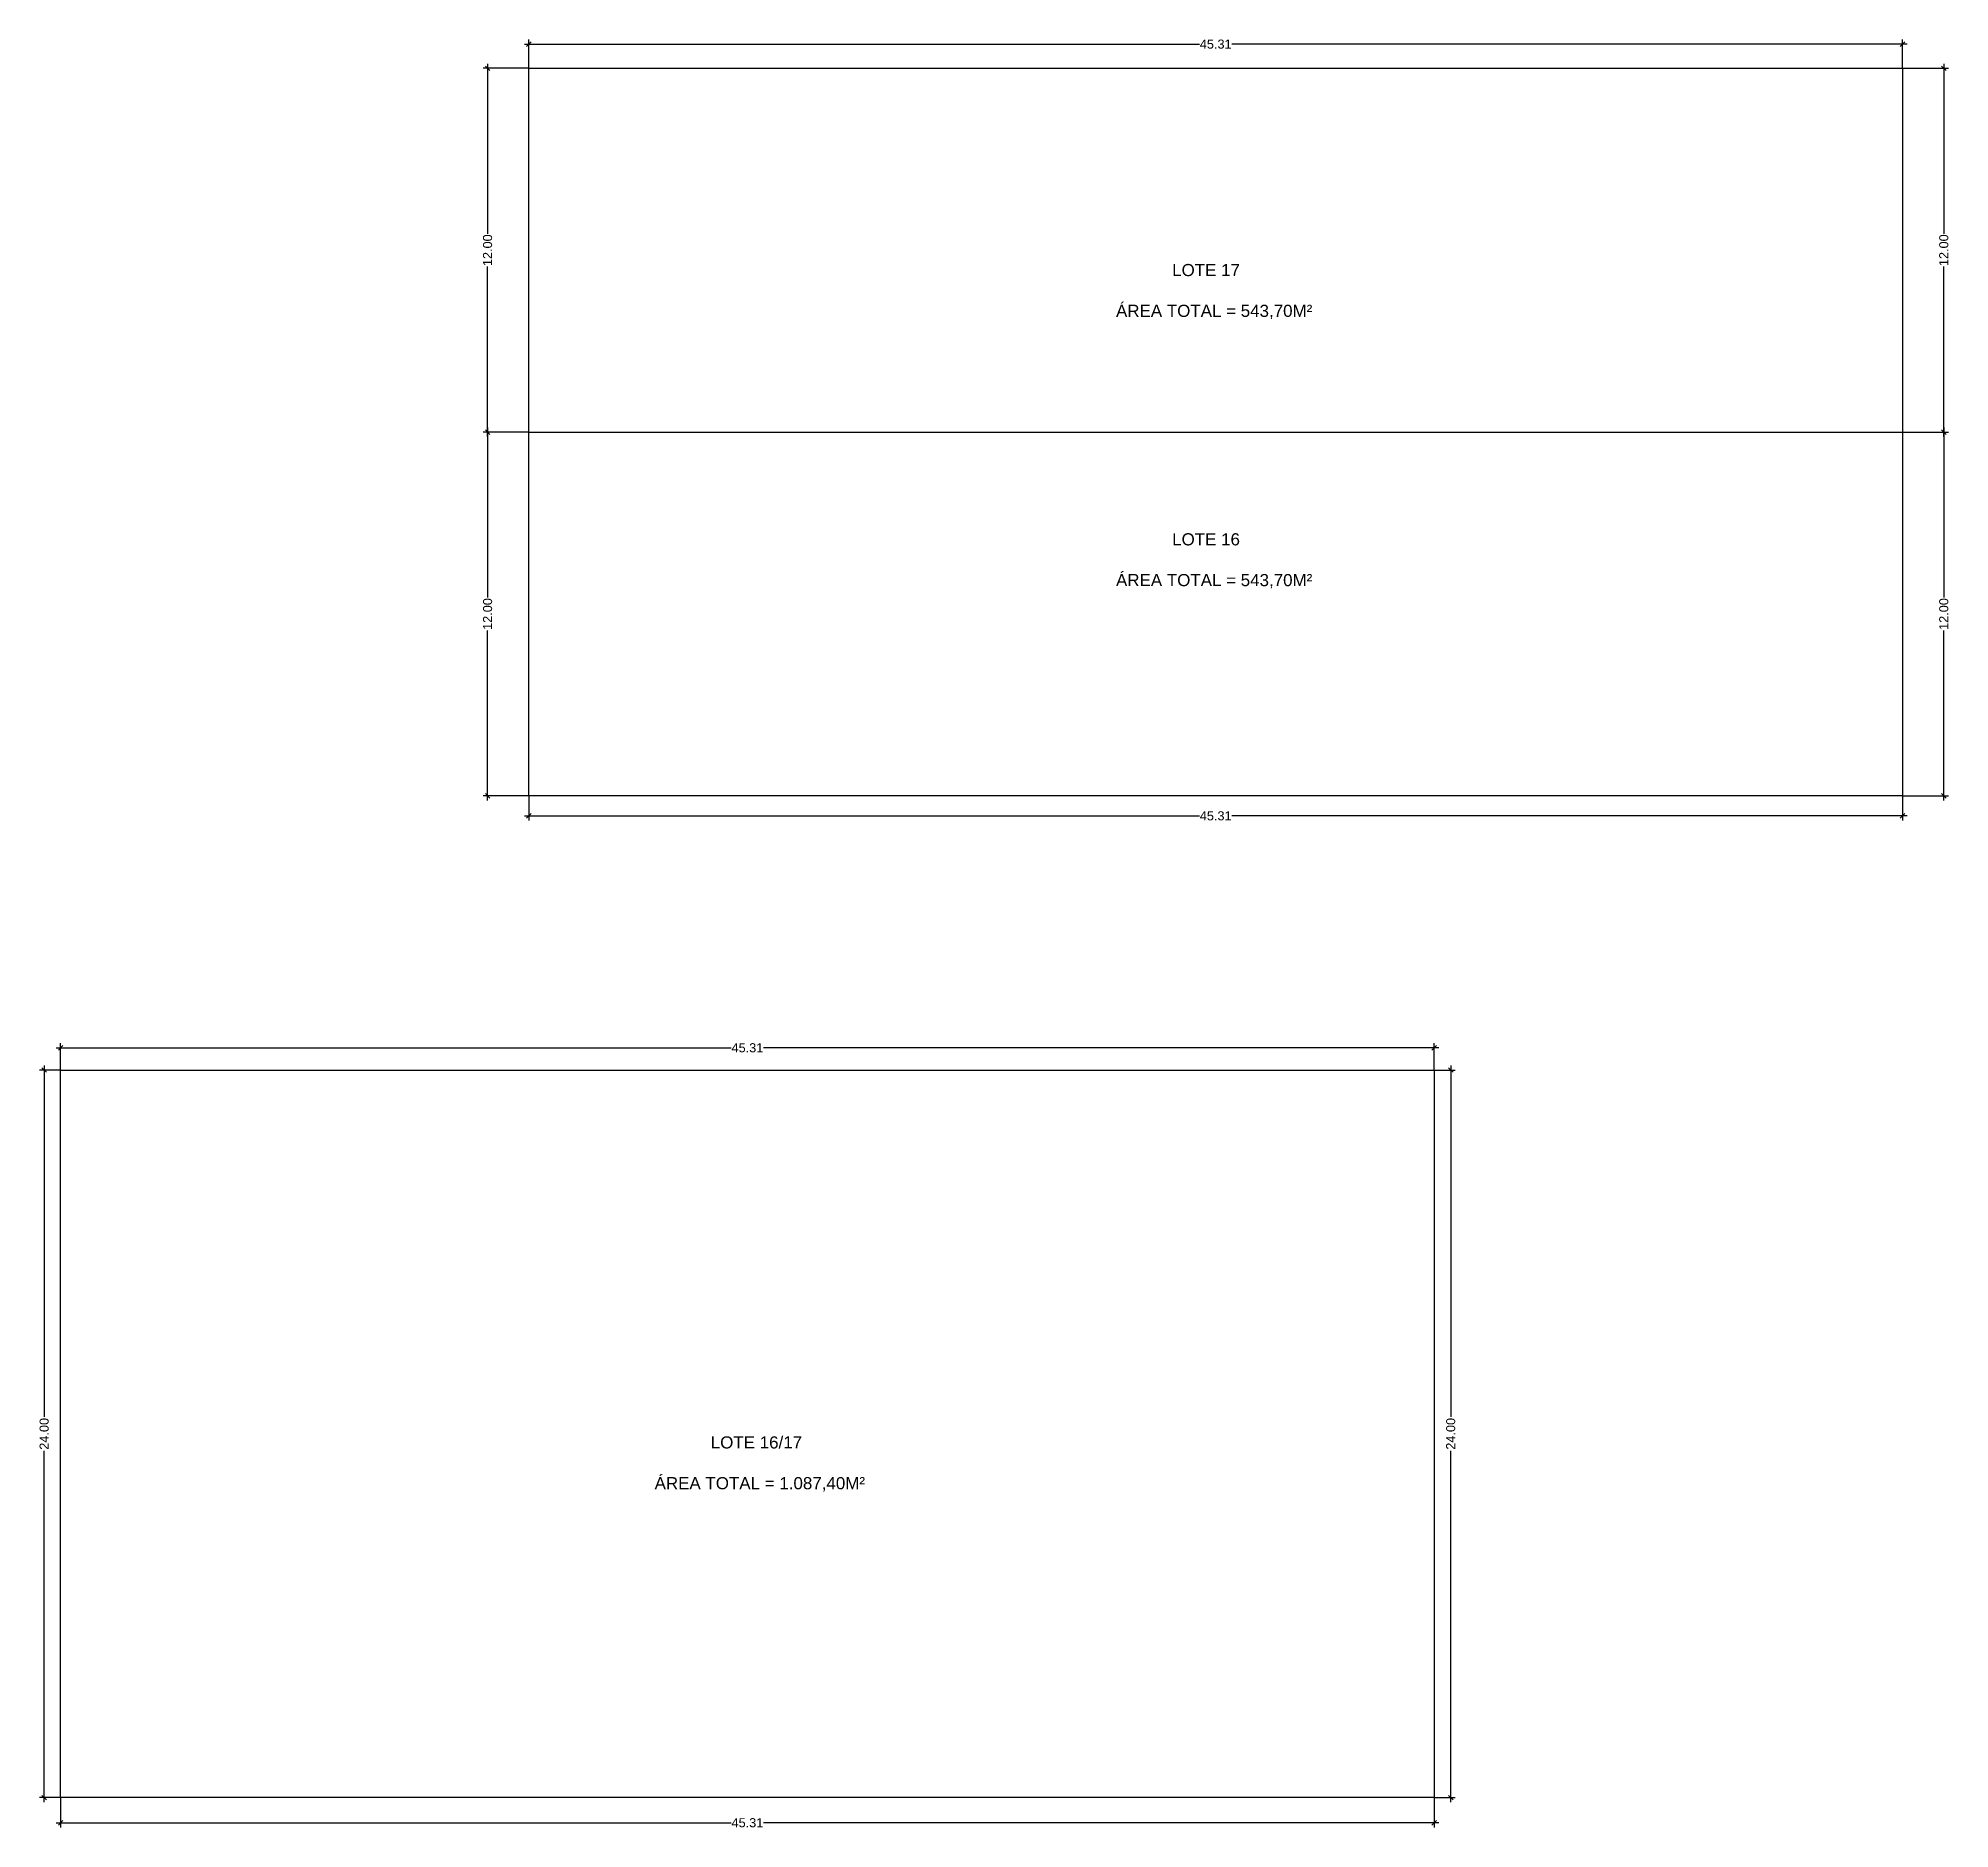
# Model space of a CAD drawing. Extents: x 71 to 190, y 136 to 195.
# Drawn here: x 126.9 to 189.9, y 135.9 to 194.9 of the extents above; entities that cross this region are included whole.
import ezdxf

# ---------------------------------------------------------------- set-up
doc = ezdxf.new("R2010")
doc.units = 0
doc.header["$MEASUREMENT"] = 0
doc.layers.get('0').update_dxf_attribs({"linetype": 'CONTINUOUS'})
doc.layers.get('DEFPOINTS').update_dxf_attribs({"linetype": 'CONTINUOUS'})
doc.layers.add('cota', color=1, linetype='CONTINUOUS')
doc.layers.add('texto', color=7, linetype='CONTINUOUS')
doc.styles.get("Standard").update_dxf_attribs({"font": 'arial.ttf'})
doc.dimstyles.new('cotass', dxfattribs={"dimtxt": 0.15, "dimasz": 0.15, "dimexe": 0.15, "dimexo": 0, "dimgap": 0.05, "dimtad": 0, "dimzin": 4, "dimdsep": 46, "dimtxsty": 'Standard', "dimblk": 'OBLIQUE', "dimcen": 0, "dimdle": 0.15, "dimclrd": 256, "dimclrt": 4, "dimadec": 0, "dimazin": 1, "dimtfac": 1, "dimtix": 1, "dimtofl": 0, "dimtmove": 0, "dimatfit": 3, "dimldrblk": 'OPEN30', "dimfxl": 0, "dimtolj": 1, "dimtzin": 0, "dimlwd": -1, "dimarcsym": 0})

msp = doc.modelspace()

# ---------------------------------------------------------------- texts
at = {"layer": 'texto'}
for s, p in [('LOTE 17', (164.275, 187.07)), ('ÁREA TOTAL = 543,70M²', (162.423, 185.725)), ('LOTE 16', (164.275, 178.188)), ('ÁREA TOTAL = 543,70M²', (162.423, 176.843)), ('LOTE 16/17', (149.055, 148.399)), ('ÁREA TOTAL = 1.087,40M²', (147.203, 147.054))]:
    msp.add_text(s, height=0.4, dxfattribs=at).set_placement(p)

# ---------------------------------------------------------------- blocks, each defined once
blk = doc.blocks.new('_Oblique')
at = {"color": 0, "linetype": 'ByBlock', "lineweight": -2}
blk.add_line((-0.5, -0.5), (0.5, 0.5), dxfattribs=at)
blk = doc.blocks.new('*D8')
at = {"layer": 'cota', "color": 0, "lineweight": -2, "transparency": 16777216}
for p, q in [((143.056, 193.924), (143.056, 194.87)), ((188.366, 193.924), (188.366, 194.87))]:
    blk.add_line(p, q, dxfattribs=at)
at = {"layer": 'cota', "transparency": 16777216}
for p, q in [((142.906, 194.72), (165.178, 194.72)), ((188.516, 194.72), (166.245, 194.72))]:
    blk.add_line(p, q, dxfattribs=at)
at = {"layer": 'DEFPOINTS', "color": 0, "transparency": 16777216}
for p in [(188.366, 194.72), (143.056, 193.924), (188.366, 193.924)]:
    blk.add_point(p, dxfattribs=at)
at = {"layer": 'cota', "transparency": 16777216, "xscale": 0.15, "yscale": 0.15, "zscale": 0.15, "rotation": 180}
blk.add_blockref('_Oblique', (143.056, 194.72), dxfattribs=at)
at = {"layer": 'cota', "transparency": 16777216, "xscale": 0.15, "yscale": 0.15, "zscale": 0.15}
blk.add_blockref('_Oblique', (188.366, 194.72), dxfattribs=at)
at = {"layer": 'cota', "color": 4, "transparency": 16777216, "insert": (165.711, 194.72), "char_height": 0.3, "attachment_point": 5}
blk.add_mtext('\\A1;45.31', dxfattribs=at)
blk = doc.blocks.new('_Open30')
at = {"color": 0, "linetype": 'ByBlock', "lineweight": -2}
for p, q in [((-1, 0.27), (0, 0)), ((0, 0), (-1, -0.27)), ((0, 0), (-1, 0))]:
    blk.add_line(p, q, dxfattribs=at)
blk = doc.blocks.new('*D9')
at = {"layer": 'cota', "color": 0, "lineweight": -2, "transparency": 16777216}
for p, q in [((143.056, 193.924), (141.544, 193.924)), ((143.056, 181.924), (141.544, 181.924))]:
    blk.add_line(p, q, dxfattribs=at)
at = {"layer": 'cota', "transparency": 16777216}
for p, q in [((141.694, 194.074), (141.694, 188.466)), ((141.694, 181.774), (141.694, 187.383))]:
    blk.add_line(p, q, dxfattribs=at)
at = {"layer": 'DEFPOINTS', "color": 0, "transparency": 16777216}
for p in [(143.056, 193.924), (141.694, 181.924), (143.056, 181.924)]:
    blk.add_point(p, dxfattribs=at)
at = {"layer": 'cota', "transparency": 16777216, "xscale": 0.15, "yscale": 0.15, "zscale": 0.15}
for p, rotation in [((141.694, 193.924), 90), ((141.694, 181.924), 270)]:
    blk.add_blockref('_Oblique', p, dxfattribs=dict(at, rotation=rotation))
at = {"layer": 'cota', "color": 4, "transparency": 16777216, "insert": (141.694, 187.924), "char_height": 0.3, "attachment_point": 5, "rotation": 90}
blk.add_mtext('\\A1;12.00', dxfattribs=at)
blk = doc.blocks.new('*D10')
at = {"layer": 'cota', "color": 0, "lineweight": -2, "transparency": 16777216}
for p, q in [((143.056, 181.924), (141.544, 181.924)), ((143.056, 169.924), (141.544, 169.924))]:
    blk.add_line(p, q, dxfattribs=at)
at = {"layer": 'cota', "transparency": 16777216}
for p, q in [((141.694, 182.074), (141.694, 176.466)), ((141.694, 169.774), (141.694, 175.383))]:
    blk.add_line(p, q, dxfattribs=at)
at = {"layer": 'DEFPOINTS', "color": 0, "transparency": 16777216}
for p in [(143.056, 181.924), (141.694, 169.924), (143.056, 169.924)]:
    blk.add_point(p, dxfattribs=at)
at = {"layer": 'cota', "transparency": 16777216, "xscale": 0.15, "yscale": 0.15, "zscale": 0.15}
for p, rotation in [((141.694, 181.924), 90), ((141.694, 169.924), 270)]:
    blk.add_blockref('_Oblique', p, dxfattribs=dict(at, rotation=rotation))
at = {"layer": 'cota', "color": 4, "transparency": 16777216, "insert": (141.694, 175.924), "char_height": 0.3, "attachment_point": 5, "rotation": 90}
blk.add_mtext('\\A1;12.00', dxfattribs=at)
blk = doc.blocks.new('*D11')
at = {"layer": 'cota', "color": 0, "lineweight": -2, "transparency": 16777216}
for p, q in [((188.366, 193.924), (189.879, 193.924)), ((188.366, 181.924), (189.879, 181.924))]:
    blk.add_line(p, q, dxfattribs=at)
at = {"layer": 'cota', "transparency": 16777216}
for p, q in [((189.729, 194.074), (189.729, 188.466)), ((189.729, 181.774), (189.729, 187.383))]:
    blk.add_line(p, q, dxfattribs=at)
at = {"layer": 'DEFPOINTS', "color": 0, "transparency": 16777216}
for p in [(188.366, 193.924), (188.366, 181.924), (189.729, 181.924)]:
    blk.add_point(p, dxfattribs=at)
at = {"layer": 'cota', "transparency": 16777216, "xscale": 0.15, "yscale": 0.15, "zscale": 0.15}
for p, rotation in [((189.729, 193.924), 90), ((189.729, 181.924), 270)]:
    blk.add_blockref('_Oblique', p, dxfattribs=dict(at, rotation=rotation))
at = {"layer": 'cota', "color": 4, "transparency": 16777216, "insert": (189.729, 187.924), "char_height": 0.3, "attachment_point": 5, "rotation": 90}
blk.add_mtext('\\A1;12.00', dxfattribs=at)
blk = doc.blocks.new('*D12')
at = {"layer": 'cota', "color": 0, "lineweight": -2, "transparency": 16777216}
for p, q in [((188.366, 181.924), (189.879, 181.924)), ((188.366, 169.924), (189.879, 169.924))]:
    blk.add_line(p, q, dxfattribs=at)
at = {"layer": 'cota', "transparency": 16777216}
for p, q in [((189.729, 182.074), (189.729, 176.466)), ((189.729, 169.774), (189.729, 175.383))]:
    blk.add_line(p, q, dxfattribs=at)
at = {"layer": 'DEFPOINTS', "color": 0, "transparency": 16777216}
for p in [(188.366, 181.924), (188.366, 169.924), (189.729, 169.924)]:
    blk.add_point(p, dxfattribs=at)
at = {"layer": 'cota', "transparency": 16777216, "xscale": 0.15, "yscale": 0.15, "zscale": 0.15}
for p, rotation in [((189.729, 181.924), 90), ((189.729, 169.924), 270)]:
    blk.add_blockref('_Oblique', p, dxfattribs=dict(at, rotation=rotation))
at = {"layer": 'cota', "color": 4, "transparency": 16777216, "insert": (189.729, 175.924), "char_height": 0.3, "attachment_point": 5, "rotation": 90}
blk.add_mtext('\\A1;12.00', dxfattribs=at)
blk = doc.blocks.new('*D13')
at = {"layer": 'cota', "color": 0, "lineweight": -2, "transparency": 16777216}
for p, q in [((143.056, 169.924), (143.056, 169.115)), ((188.366, 169.924), (188.366, 169.115))]:
    blk.add_line(p, q, dxfattribs=at)
at = {"layer": 'cota', "transparency": 16777216}
for p, q in [((142.906, 169.265), (165.178, 169.265)), ((188.516, 169.265), (166.245, 169.265))]:
    blk.add_line(p, q, dxfattribs=at)
at = {"layer": 'DEFPOINTS', "color": 0, "transparency": 16777216}
for p in [(143.056, 169.924), (188.366, 169.924), (188.366, 169.265)]:
    blk.add_point(p, dxfattribs=at)
at = {"layer": 'cota', "transparency": 16777216, "xscale": 0.15, "yscale": 0.15, "zscale": 0.15, "rotation": 180}
blk.add_blockref('_Oblique', (143.056, 169.265), dxfattribs=at)
at = {"layer": 'cota', "transparency": 16777216, "xscale": 0.15, "yscale": 0.15, "zscale": 0.15}
blk.add_blockref('_Oblique', (188.366, 169.265), dxfattribs=at)
at = {"layer": 'cota', "color": 4, "transparency": 16777216, "insert": (165.711, 169.265), "char_height": 0.3, "attachment_point": 5}
blk.add_mtext('\\A1;45.31', dxfattribs=at)
blk = doc.blocks.new('*D14')
at = {"layer": 'cota', "transparency": 16777216}
for p, q in [((127.459, 161.614), (149.731, 161.614)), ((173.069, 161.614), (150.797, 161.614))]:
    blk.add_line(p, q, dxfattribs=at)
at = {"layer": 'cota', "color": 0, "lineweight": -2, "transparency": 16777216}
for p, q in [((127.609, 160.882), (127.609, 161.764)), ((172.919, 160.882), (172.919, 161.764))]:
    blk.add_line(p, q, dxfattribs=at)
at = {"layer": 'DEFPOINTS', "color": 0, "transparency": 16777216}
for p in [(172.919, 161.614), (127.609, 160.882), (172.919, 160.882)]:
    blk.add_point(p, dxfattribs=at)
at = {"layer": 'cota', "transparency": 16777216, "xscale": 0.15, "yscale": 0.15, "zscale": 0.15, "rotation": 180}
blk.add_blockref('_Oblique', (127.609, 161.614), dxfattribs=at)
at = {"layer": 'cota', "transparency": 16777216, "xscale": 0.15, "yscale": 0.15, "zscale": 0.15}
blk.add_blockref('_Oblique', (172.919, 161.614), dxfattribs=at)
at = {"layer": 'cota', "color": 4, "transparency": 16777216, "insert": (150.264, 161.614), "char_height": 0.3, "attachment_point": 5}
blk.add_mtext('\\A1;45.31', dxfattribs=at)
blk = doc.blocks.new('*D15')
at = {"layer": 'cota', "color": 0, "lineweight": -2, "transparency": 16777216}
for p, q in [((127.609, 160.882), (126.917, 160.882)), ((127.609, 136.882), (126.917, 136.882))]:
    blk.add_line(p, q, dxfattribs=at)
at = {"layer": 'cota', "transparency": 16777216}
for p, q in [((127.067, 161.032), (127.067, 149.441)), ((127.067, 136.732), (127.067, 148.324))]:
    blk.add_line(p, q, dxfattribs=at)
at = {"layer": 'DEFPOINTS', "color": 0, "transparency": 16777216}
for p in [(127.609, 160.882), (127.067, 136.882), (127.609, 136.882)]:
    blk.add_point(p, dxfattribs=at)
at = {"layer": 'cota', "transparency": 16777216, "xscale": 0.15, "yscale": 0.15, "zscale": 0.15}
for p, rotation in [((127.067, 160.882), 90), ((127.067, 136.882), 270)]:
    blk.add_blockref('_Oblique', p, dxfattribs=dict(at, rotation=rotation))
at = {"layer": 'cota', "color": 4, "transparency": 16777216, "insert": (127.067, 148.882), "char_height": 0.3, "attachment_point": 5, "rotation": 90}
blk.add_mtext('\\A1;24.00', dxfattribs=at)
blk = doc.blocks.new('*D16')
at = {"layer": 'cota', "color": 0, "lineweight": -2, "transparency": 16777216}
for p, q in [((172.919, 160.882), (173.615, 160.882)), ((172.919, 136.882), (173.615, 136.882))]:
    blk.add_line(p, q, dxfattribs=at)
at = {"layer": 'cota', "transparency": 16777216}
for p, q in [((173.465, 161.032), (173.465, 149.441)), ((173.465, 136.732), (173.465, 148.324))]:
    blk.add_line(p, q, dxfattribs=at)
at = {"layer": 'DEFPOINTS', "color": 0, "transparency": 16777216}
for p in [(172.919, 160.882), (172.919, 136.882), (173.465, 136.882)]:
    blk.add_point(p, dxfattribs=at)
at = {"layer": 'cota', "transparency": 16777216, "xscale": 0.15, "yscale": 0.15, "zscale": 0.15}
for p, rotation in [((173.465, 160.882), 90), ((173.465, 136.882), 270)]:
    blk.add_blockref('_Oblique', p, dxfattribs=dict(at, rotation=rotation))
at = {"layer": 'cota', "color": 4, "transparency": 16777216, "insert": (173.465, 148.882), "char_height": 0.3, "attachment_point": 5, "rotation": 90}
blk.add_mtext('\\A1;24.00', dxfattribs=at)
blk = doc.blocks.new('*D17')
at = {"layer": 'cota', "color": 0, "lineweight": -2, "transparency": 16777216}
for p, q in [((127.609, 136.882), (127.609, 135.902)), ((172.919, 136.882), (172.919, 135.902))]:
    blk.add_line(p, q, dxfattribs=at)
at = {"layer": 'cota', "transparency": 16777216}
for p, q in [((127.459, 136.052), (149.731, 136.052)), ((173.069, 136.052), (150.797, 136.052))]:
    blk.add_line(p, q, dxfattribs=at)
at = {"layer": 'DEFPOINTS', "color": 0, "transparency": 16777216}
for p in [(127.609, 136.882), (172.919, 136.882), (172.919, 136.052)]:
    blk.add_point(p, dxfattribs=at)
at = {"layer": 'cota', "transparency": 16777216, "xscale": 0.15, "yscale": 0.15, "zscale": 0.15, "rotation": 180}
blk.add_blockref('_Oblique', (127.609, 136.052), dxfattribs=at)
at = {"layer": 'cota', "transparency": 16777216, "xscale": 0.15, "yscale": 0.15, "zscale": 0.15}
blk.add_blockref('_Oblique', (172.919, 136.052), dxfattribs=at)
at = {"layer": 'cota', "color": 4, "transparency": 16777216, "insert": (150.264, 136.052), "char_height": 0.3, "attachment_point": 5}
blk.add_mtext('\\A1;45.31', dxfattribs=at)

# ---------------------------------------------------------------- dimensions: what is measured, and where the dimension line sits
at = {"layer": 'cota'}
for base, p1, p2, picture, middle in [((188.366, 194.72), (143.056, 193.924), (188.366, 193.924), '*D8', (165.711, 194.72)), ((188.366, 169.265), (143.056, 169.924), (188.366, 169.924), '*D13', (165.711, 169.265)), ((172.919, 161.614), (127.609, 160.882), (172.919, 160.882), '*D14', (150.264, 161.614)), ((172.919, 136.052), (127.609, 136.882), (172.919, 136.882), '*D17', (150.264, 136.052))]:
    dim = msp.add_linear_dim(base=base, p1=p1, p2=p2, dimstyle='cotass', override={"dimtxt": 0.3}, dxfattribs=at)
    dim.commit()
    dim.dimension.update_dxf_attribs({"geometry": picture, "text_midpoint": middle})
for base, p1, p2, picture, middle in [((141.694, 181.924), (143.056, 193.924), (143.056, 181.924), '*D9', (141.694, 187.924)), ((189.729, 181.924), (188.366, 193.924), (188.366, 181.924), '*D11', (189.729, 187.924)), ((141.694, 169.924), (143.056, 181.924), (143.056, 169.924), '*D10', (141.694, 175.924)), ((189.729, 169.924), (188.366, 181.924), (188.366, 169.924), '*D12', (189.729, 175.924)), ((127.067, 136.882), (127.609, 160.882), (127.609, 136.882), '*D15', (127.067, 148.882)), ((173.465, 136.882), (172.919, 160.882), (172.919, 136.882), '*D16', (173.465, 148.882))]:
    dim = msp.add_linear_dim(base=base, p1=p1, p2=p2, angle=90, dimstyle='cotass', override={"dimtxt": 0.3}, dxfattribs=at)
    dim.commit()
    dim.dimension.update_dxf_attribs({"geometry": picture, "text_midpoint": middle})

# ---------------------------------------------------------------- linework, layer by layer
msp.add_line((143.056, 181.924), (188.366, 181.924))
for points in [[(143.056, 193.924), (188.366, 193.924), (188.366, 169.924), (143.056, 169.924), (143.056, 193.924)], [(127.609, 160.882), (172.919, 160.882), (172.919, 136.882), (127.609, 136.882), (127.609, 160.882)]]:
    msp.add_lwpolyline(points)

msp.set_redraw_order([(e.dxf.handle, doc.entitydb.next_handle()) for e in msp.query("TEXT MTEXT ATTDEF DIMENSION ARC_DIMENSION")])  # texts and dimensions are drawn at this point

doc.saveas('drawing.dxf')
